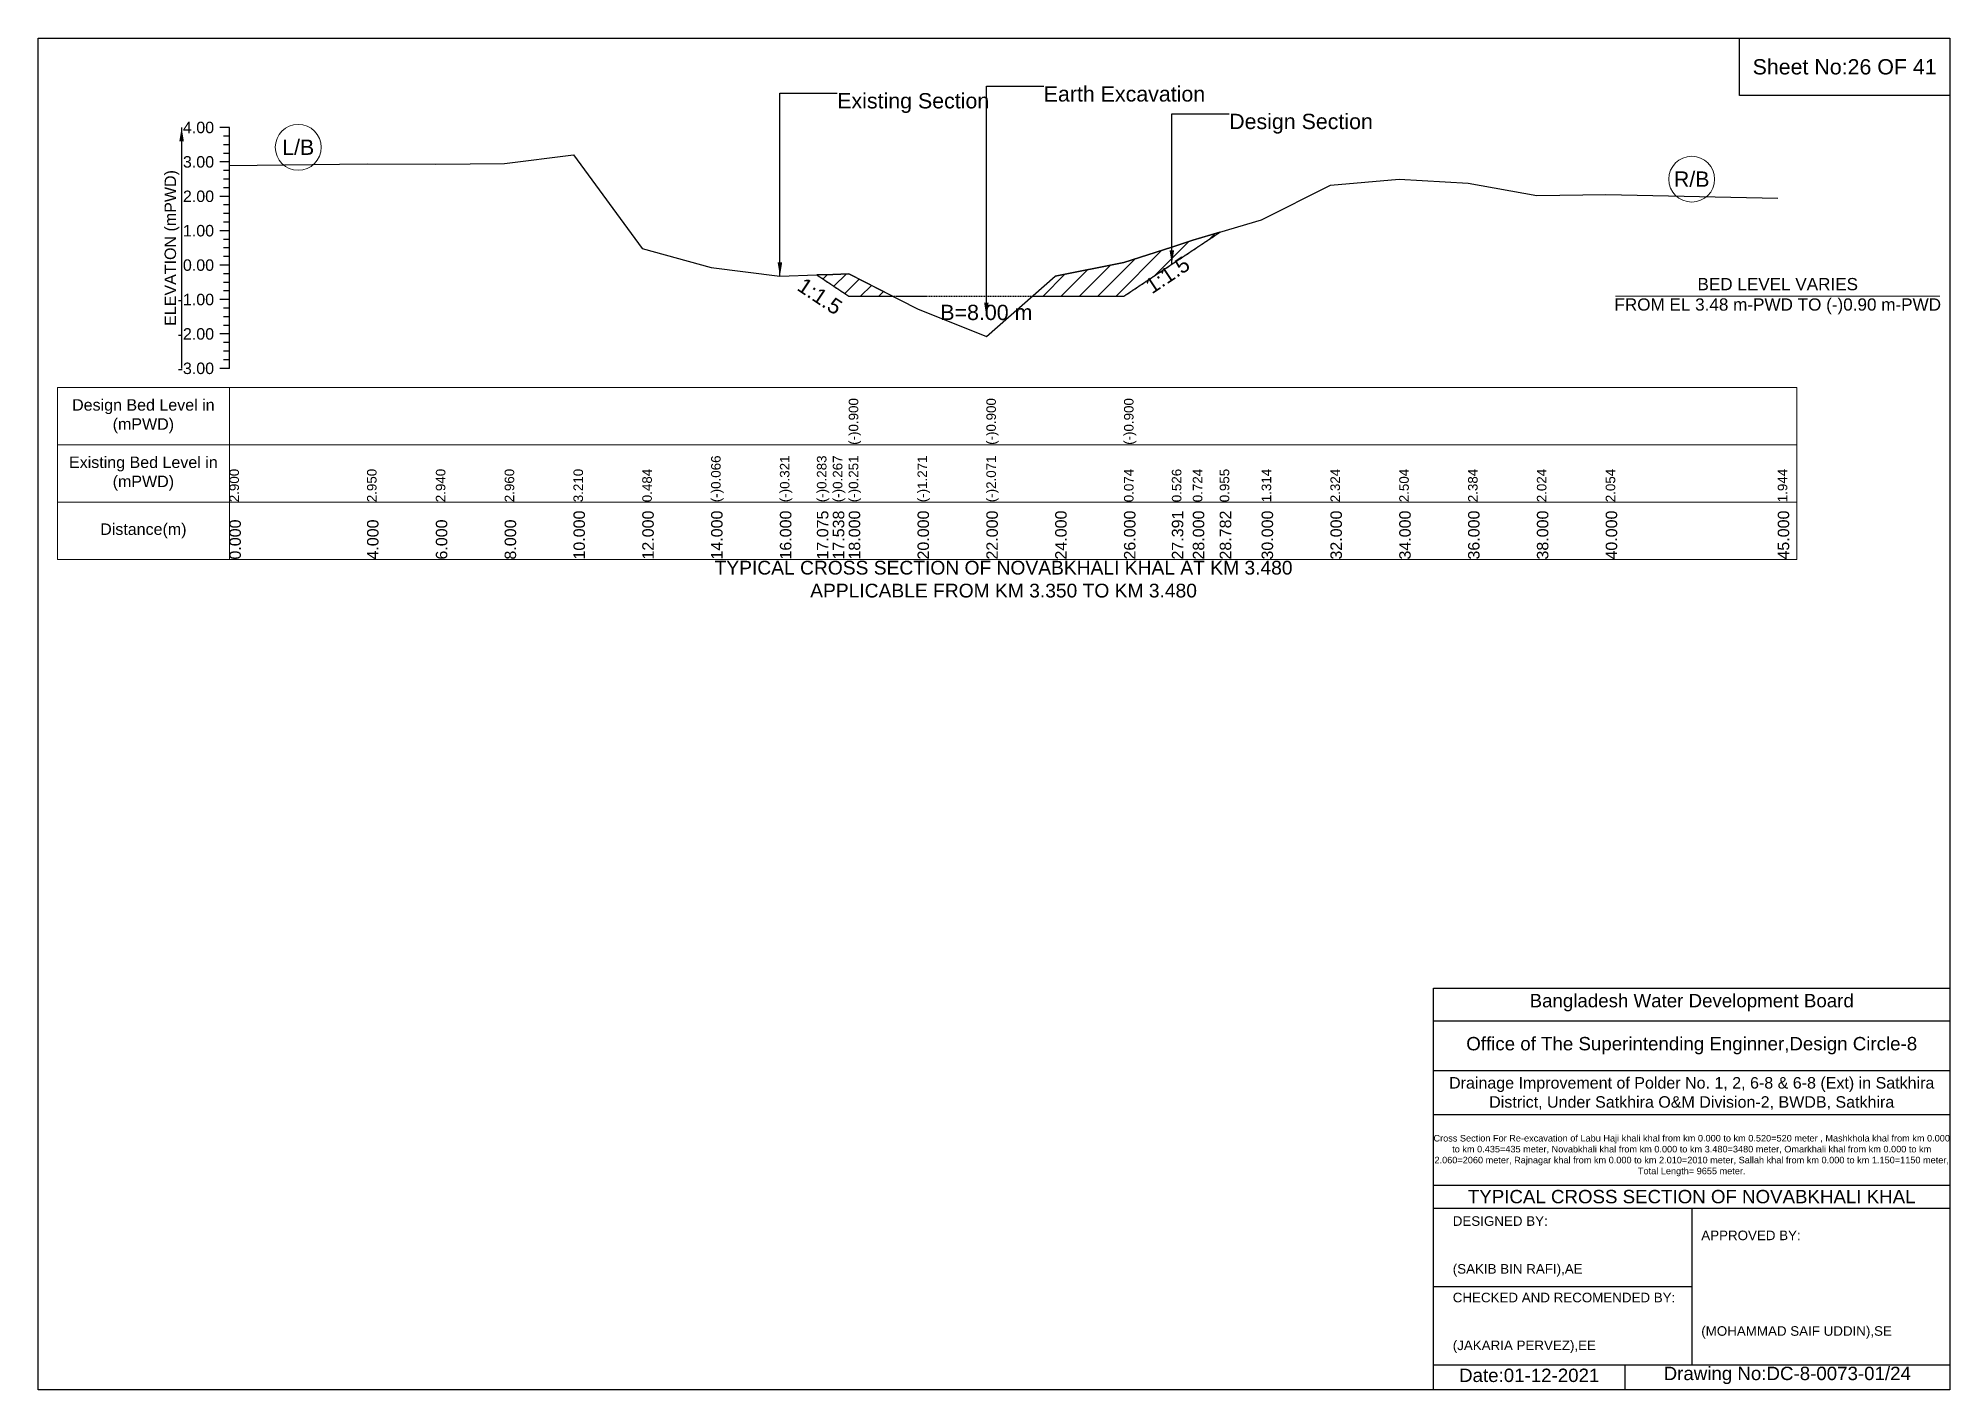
# Model space of a CAD drawing. Header units: inches. Extents: x 93000 to 506000, y -4242 to 0.
# Drawn here: x 350000 to 356000, y -4242 to 0 of the extents above; entities that cross this region are included whole.
import ezdxf

# ---------------------------------------------------------------- set-up
doc = ezdxf.new("R2010")
doc.units = ezdxf.units.IN
doc.header["$LTSCALE"] = 7
doc.header["$MEASUREMENT"] = 0
doc.linetypes.add('DASHED', pattern=[0.75, 0.5, -0.25])
for name, color, linetype, lineweight in [('Cross section Data Border', 7, 'Continuous', 9), ('Cross Section Labels', 7, 'Continuous', 9), ('Design_Bed_Level for Xsection', 7, 'DASHED', 25), ('Existing_Bed_Level for Xsection', 7, 'Continuous', 25), ('Long Section Labels', 7, 'Continuous', 9)]:
    doc.layers.add(name, color=color, linetype=linetype, lineweight=lineweight)
doc.styles.get("Standard").update_dxf_attribs({"font": 'arial.ttf'})
doc.dimstyles.get("Standard").update_dxf_attribs({"dimtxt": 0.18, "dimasz": 0.18, "dimexe": 0.18, "dimexo": 0.0625, "dimgap": 0.09, "dimtad": 0, "dimtih": 1, "dimtoh": 1, "dimdec": 4, "dimzin": 0, "dimdsep": 46, "dimtxsty": 'Standard', "dimcen": 0.09, "dimadec": 0, "dimazin": 0, "dimtfac": 1, "dimtdec": 4, "dimtofl": 0, "dimtmove": 0, "dimatfit": 3, "dimfxl": 1, "dimtolj": 1, "dimtzin": 0, "dimarcsym": 0})

msp = doc.modelspace()

# ---------------------------------------------------------------- texts
at = {"attachment_point": 5}
for s, insert, char_height in [('Sheet No:26 OF 41', (355670, -90), 48), ('Bangladesh Water Development Board', (355190, -3027), 42), ('Office of The Superintending Enginner,Design Circle-8', (355190, -3162), 42)]:
    msp.add_mtext(s, dxfattribs=dict(at, insert=insert, char_height=char_height))
for s, insert, char_height, width, attachment_point in [('Drainage Improvement of Polder No. 1, 2, 6-8 & 6-8 (Ext) in Satkhira District, Under Satkhira O&M Division-2, BWDB, Satkhira', (355190, -3312), 36, 1680, 5), ('Cross Section For Re-excavation of Labu Haji khali khal from km 0.000 to km 0.520=520 meter , Mashkhola khal from km 0.000 to km 0.435=435 meter, Novabkhali khal from km 0.000 to km 3.480=3480 meter, Omarkhali khal from km 0.000 to km 2.060=2060 meter, Rajnagar khal from km 0.000 to km 2.010=2010 meter, Sallah khal from km 0.000 to km 1.150=1150 meter, Total Length= 9655 meter. ', (355190, -3507), 20.5611, 1620, 5), ('TYPICAL CROSS SECTION OF NOVABKHALI KHAL', (355190, -3636), 42, 1680, 5), ('DESIGNED BY:^J^J^J(SAKIB BIN RAFI),AE', (354440, -3792), 30, 840, 4), ('APPROVED BY:^J^J^J^J^J^J(MOHAMMAD SAIF UDDIN),SE', (355220, -3912), 30, 840, 4), ('CHECKED AND RECOMENDED BY:^J^J^J(JAKARIA PERVEZ),EE', (354440, -4032), 30, 840, 4), ('Date:01-12-2021', (354680, -4197), 42, 840, 5), ('Drawing No:DC-8-0073-01/24', (355490, -4197), 42, 1320, 5)]:
    msp.add_mtext(s, dxfattribs=dict(insert=insert, char_height=char_height, width=width, attachment_point=attachment_point))
at = {"layer": 'Cross section Data Border', "char_height": 36, "width": 480, "attachment_point": 5}
for s, insert in [('Design Bed Level in (mPWD)', (350330, -1186.3)), ('Existing Bed Level in (mPWD)', (350330, -1366.3)), ('Distance(m)', (350330, -1546.3))]:
    msp.add_mtext(s, dxfattribs=dict(at, insert=insert))
at = {"layer": 'Cross Section Labels'}
for s, insert, char_height, attachment_point in [('Existing Section', (352508, -172.3), 48, 1), ('Earth Excavation', (353156, -150.7), 48, 1), ('Design Section', (353738.2, -237.1), 48, 1), ('L/B', (350816, -342.4), 48, 5), ('R/B', (355190, -442.4), 48, 5), ('BED LEVEL VARIES ^JFROM EL 3.48 m-PWD TO (-)0.90 m-PWD', (355460, -809.5), 38.4, 5), ('B=8.00 m', (352976, -836.5), 48, 2), ('TYPICAL CROSS SECTION OF NOVABKHALI KHAL AT KM 3.480^JAPPLICABLE FROM KM 3.350 TO KM 3.480', (353030, -1698), 43.2, 5)]:
    msp.add_mtext(s, dxfattribs=dict(at, insert=insert, char_height=char_height, attachment_point=attachment_point))
at = {"layer": 'Cross Section Labels', "char_height": 48, "attachment_point": 2}
for insert, rotation in [((353531.2, -722.9), 33.69007), ((352467.1, -789.7), 326.30993)]:
    msp.add_mtext('1:1.5', dxfattribs=dict(at, insert=insert, rotation=rotation))
at = {"layer": 'Existing_Bed_Level for Xsection', "char_height": 36, "attachment_point": 6}
for s, insert in [('4.00', (350552, -280.3)), ('3.00', (350552, -388.3)), ('2.00', (350552, -496.3)), ('1.00', (350552, -604.3)), ('0.00', (350552, -712.3)), ('-1.00', (350552, -820.3)), ('-2.00', (350552, -928.3)), ('-3.00', (350552, -1036.3))]:
    msp.add_mtext(s, dxfattribs=dict(at, insert=insert))
at = {"layer": 'Existing_Bed_Level for Xsection', "insert": (350420, -658.3), "char_height": 36, "attachment_point": 5, "rotation": 90}
msp.add_mtext('ELEVATION (mPWD)', dxfattribs=at)
at = {"layer": 'Long Section Labels', "attachment_point": 1, "rotation": 90}
for s, insert, char_height in [('(-)0.900', (352544, -1276.3), 30), ('(-)0.900', (352976, -1276.3), 30), ('(-)0.900', (353408, -1276.3), 30), ('(-)0.066', (352112, -1456.3), 30), ('(-)0.321', (352328, -1456.3), 30), ('(-)0.321', (352328, -1456.3), 30), ('(-)0.283', (352444.1, -1456.3), 30), ('(-)0.267', (352494.1, -1456.3), 30), ('(-)0.251', (352544, -1456.3), 30), ('(-)0.251', (352544, -1456.3), 30), ('(-)0.251', (352544, -1456.3), 30), ('(-)1.271', (352760, -1456.3), 30), ('(-)2.071', (352976, -1456.3), 30), ('(-)2.071', (352976, -1456.3), 30), ('(-)2.071', (352976, -1456.3), 30), ('2.900', (350600, -1456.3), 30), ('2.950', (351032, -1456.3), 30), ('2.940', (351248, -1456.3), 30), ('2.960', (351464, -1456.3), 30), ('3.210', (351680, -1456.3), 30), ('0.484', (351896, -1456.3), 30), ('0.074', (353408, -1456.3), 30), ('0.074', (353408, -1456.3), 30), ('0.074', (353408, -1456.3), 30), ('0.526', (353558.2, -1456.3), 30), ('0.724', (353624, -1456.3), 30), ('0.955', (353708.5, -1456.3), 30), ('1.314', (353840, -1456.3), 30), ('2.324', (354056, -1456.3), 30), ('2.504', (354272, -1456.3), 30), ('2.384', (354488, -1456.3), 30), ('2.024', (354704, -1456.3), 30), ('2.054', (354920, -1456.3), 30), ('1.944', (355460, -1456.3), 30), ('10.000', (351680, -1636.3), 36), ('12.000', (351896, -1636.3), 36), ('14.000', (352112, -1636.3), 36), ('16.000', (352328, -1636.3), 36), ('17.075', (352444.1, -1636.3), 36), ('17.538', (352494.1, -1636.3), 36), ('18.000', (352544, -1636.3), 36), ('18.000', (352544, -1636.3), 36), ('18.000', (352544, -1636.3), 36), ('20.000', (352760, -1636.3), 36), ('22.000', (352976, -1636.3), 36), ('22.000', (352976, -1636.3), 36), ('22.000', (352976, -1636.3), 36), ('24.000', (353192, -1636.3), 36), ('26.000', (353408, -1636.3), 36), ('26.000', (353408, -1636.3), 36), ('26.000', (353408, -1636.3), 36), ('27.391', (353558.2, -1636.3), 36), ('28.000', (353624, -1636.3), 36), ('28.782', (353708.5, -1636.3), 36), ('30.000', (353840, -1636.3), 36), ('32.000', (354056, -1636.3), 36), ('34.000', (354272, -1636.3), 36), ('36.000', (354488, -1636.3), 36), ('38.000', (354704, -1636.3), 36), ('40.000', (354920, -1636.3), 36), ('45.000', (355460, -1636.3), 36), ('0.000', (350600, -1636.3), 36), ('4.000', (351032, -1636.3), 36), ('6.000', (351248, -1636.3), 36), ('8.000', (351464, -1636.3), 36)]:
    msp.add_mtext(s, dxfattribs=dict(at, insert=insert, char_height=char_height))

# ---------------------------------------------------------------- hatches: boundary and pattern name
at = {"layer": 'Existing_Bed_Level for Xsection'}
h = msp.add_hatch(dxfattribs=at)
h.set_pattern_fill('ANSI31', color=256, scale=324, style=0)
h.paths.add_polyline_path([(353120.5, -809.5), (353192, -809.5), (353408, -809.5), (353558.2, -709.4), (353624, -665.5), (353708.5, -609.2), (353624, -634.1), (353558.2, -655.5), (353408, -704.3), (353192, -747)])
h = msp.add_hatch(dxfattribs=at)
h.set_pattern_fill('ANSI31', color=256, scale=324, style=0)
h.paths.add_polyline_path([(352444.1, -742.9), (352494.1, -776.2), (352544, -809.5), (352681.4, -809.5), (352544, -739.4), (352494.1, -741.2)])

# ---------------------------------------------------------------- linework, layer by layer
for points in [[(350000, 0), (356000, 0), (356000, -4242), (350000, -4242)], [(355340, 0), (356000, 0), (356000, -180), (355340, -180)]]:
    msp.add_lwpolyline(points, close=True)
for points in [[(354380, -4242), (354380, -2982), (356000, -2982)], [(354380, -3084), (356000, -3084)], [(354380, -3240), (356000, -3240)], [(354380, -3378), (356000, -3378)], [(354380, -3600), (356000, -3600)], [(354380, -3672), (356000, -3672)], [(355190, -3672), (355190, -4164)], [(354380, -3918), (355190, -3918)], [(354380, -4164), (356000, -4164)], [(354980, -4164), (354980, -4242)]]:
    msp.add_lwpolyline(points)
at = {"layer": 'Cross section Data Border'}
msp.add_lwpolyline([(350060, -1096.3), (355520, -1096.3), (355520, -1636.3), (350060, -1636.3)], close=True, dxfattribs=at)
for points in [[(350600, -1096.3), (350600, -1636.3)], [(350060, -1276.3), (355520, -1276.3)], [(350060, -1456.3), (355520, -1456.3)]]:
    msp.add_lwpolyline(points, dxfattribs=at)
at = {"layer": 'Cross Section Labels'}
msp.add_lwpolyline([(354951, -809.5), (355969, -809.5)], dxfattribs=at)
for centre in [(350816, -342.4), (355190, -442.4)]:
    msp.add_circle(centre, 72, dxfattribs=at)
at = {"layer": 'Design_Bed_Level for Xsection'}
msp.add_lwpolyline([(352444.1, -742.9), (352494.1, -776.2), (352544, -809.5), (352976, -809.5), (353408, -809.5), (353558.2, -709.4), (353708.5, -609.2)], dxfattribs=at)
at = {"layer": 'Existing_Bed_Level for Xsection'}
for points in [[(350600, -280.3), (350570, -280.3)], [(350600, -1036.3), (350600, -928.3), (350600, -820.3), (350600, -712.3), (350600, -604.3), (350600, -496.3), (350600, -388.3), (350600, -280.3)], [(350600, -307.3), (350582, -307.3)], [(350600, -334.3), (350582, -334.3)], [(350600, -388.3), (350570, -388.3)], [(350600, -361.3), (350582, -361.3)], [(350600, -415.3), (350582, -415.3)], [(350600, -399.1), (351032, -393.7), (351248, -394.8), (351464, -392.7), (351680, -365.7), (351896, -660.1), (352112, -719.5), (352328, -747), (352444.1, -742.9), (352494.1, -741.2), (352544, -739.4), (352544, -739.4), (352760, -849.6), (352976, -936), (352976, -936), (353192, -747), (353408, -704.3), (353408, -704.3), (353558.2, -655.5), (353624, -634.1), (353708.5, -609.2), (353840, -570.4), (354056, -461.3), (354272, -441.9), (354488, -454.9), (354704, -493.7), (354920, -490.5), (355460, -502.4)], [(350600, -442.3), (350582, -442.3)], [(350600, -469.3), (350582, -469.3)], [(350600, -496.3), (350570, -496.3)], [(350600, -523.3), (350582, -523.3)], [(350600, -550.3), (350582, -550.3)], [(350600, -577.3), (350582, -577.3)], [(350600, -604.3), (350570, -604.3)], [(350600, -631.3), (350582, -631.3)], [(350600, -658.3), (350582, -658.3)], [(350600, -712.3), (350570, -712.3)], [(350600, -685.3), (350582, -685.3)], [(350600, -739.3), (350582, -739.3)], [(350600, -766.3), (350582, -766.3)], [(350600, -820.3), (350570, -820.3)], [(350600, -793.3), (350582, -793.3)], [(350600, -847.3), (350582, -847.3)], [(350600, -874.3), (350582, -874.3)], [(350600, -928.3), (350570, -928.3)], [(350600, -901.3), (350582, -901.3)], [(350600, -955.3), (350582, -955.3)], [(350600, -982.3), (350582, -982.3)], [(350600, -1009.3), (350582, -1009.3)], [(350600, -1036.3), (350570, -1036.3)]]:
    msp.add_lwpolyline(points, dxfattribs=at)
for points in [[(353120.5, -809.5), (353192, -809.5), (353408, -809.5), (353408, -809.5), (353558.2, -709.4), (353624, -665.5), (353708.5, -609.2), (353624, -634.1), (353558.2, -655.5), (353408, -704.3), (353408, -704.3), (353192, -747)], [(352444.1, -742.9), (352444.1, -742.9), (352494.1, -776.2), (352544, -809.5), (352544, -809.5), (352681.4, -809.5), (352544, -739.4), (352544, -739.4), (352494.1, -741.2), (352444.1, -742.9)]]:
    msp.add_lwpolyline(points, close=True, dxfattribs=at)

msp.set_redraw_order([(e.dxf.handle, doc.entitydb.next_handle()) for e in msp.query("TEXT MTEXT ATTDEF DIMENSION ARC_DIMENSION")])  # texts and dimensions are drawn at this point

# ---------------------------------------------------------------- leaders
at = {"layer": 'Cross Section Labels', "annotation_type": 0, "has_hookline": 1, "hookline_direction": 0}
for points, text_width in [([(352328, -747), (352328, -172.3), (352507.9, -172.3)], 467.2), ([(352976, -872.8), (352976, -150.7), (353155.9, -150.7)], 497), ([(353558.2, -709.4), (353558.2, -237.1), (353738.1, -237.1)], 441.2)]:
    msp.add_leader(points, dimstyle='Standard', override={"dimasz": 43.2}, dxfattribs=dict(at, text_width=text_width))
at = {"layer": 'Existing_Bed_Level for Xsection'}
msp.add_leader([(350450, -280.3), (350450, -1036.3)], dimstyle='Standard', override={"dimasz": 43.2}, dxfattribs=at)

doc.saveas('drawing.dxf')
